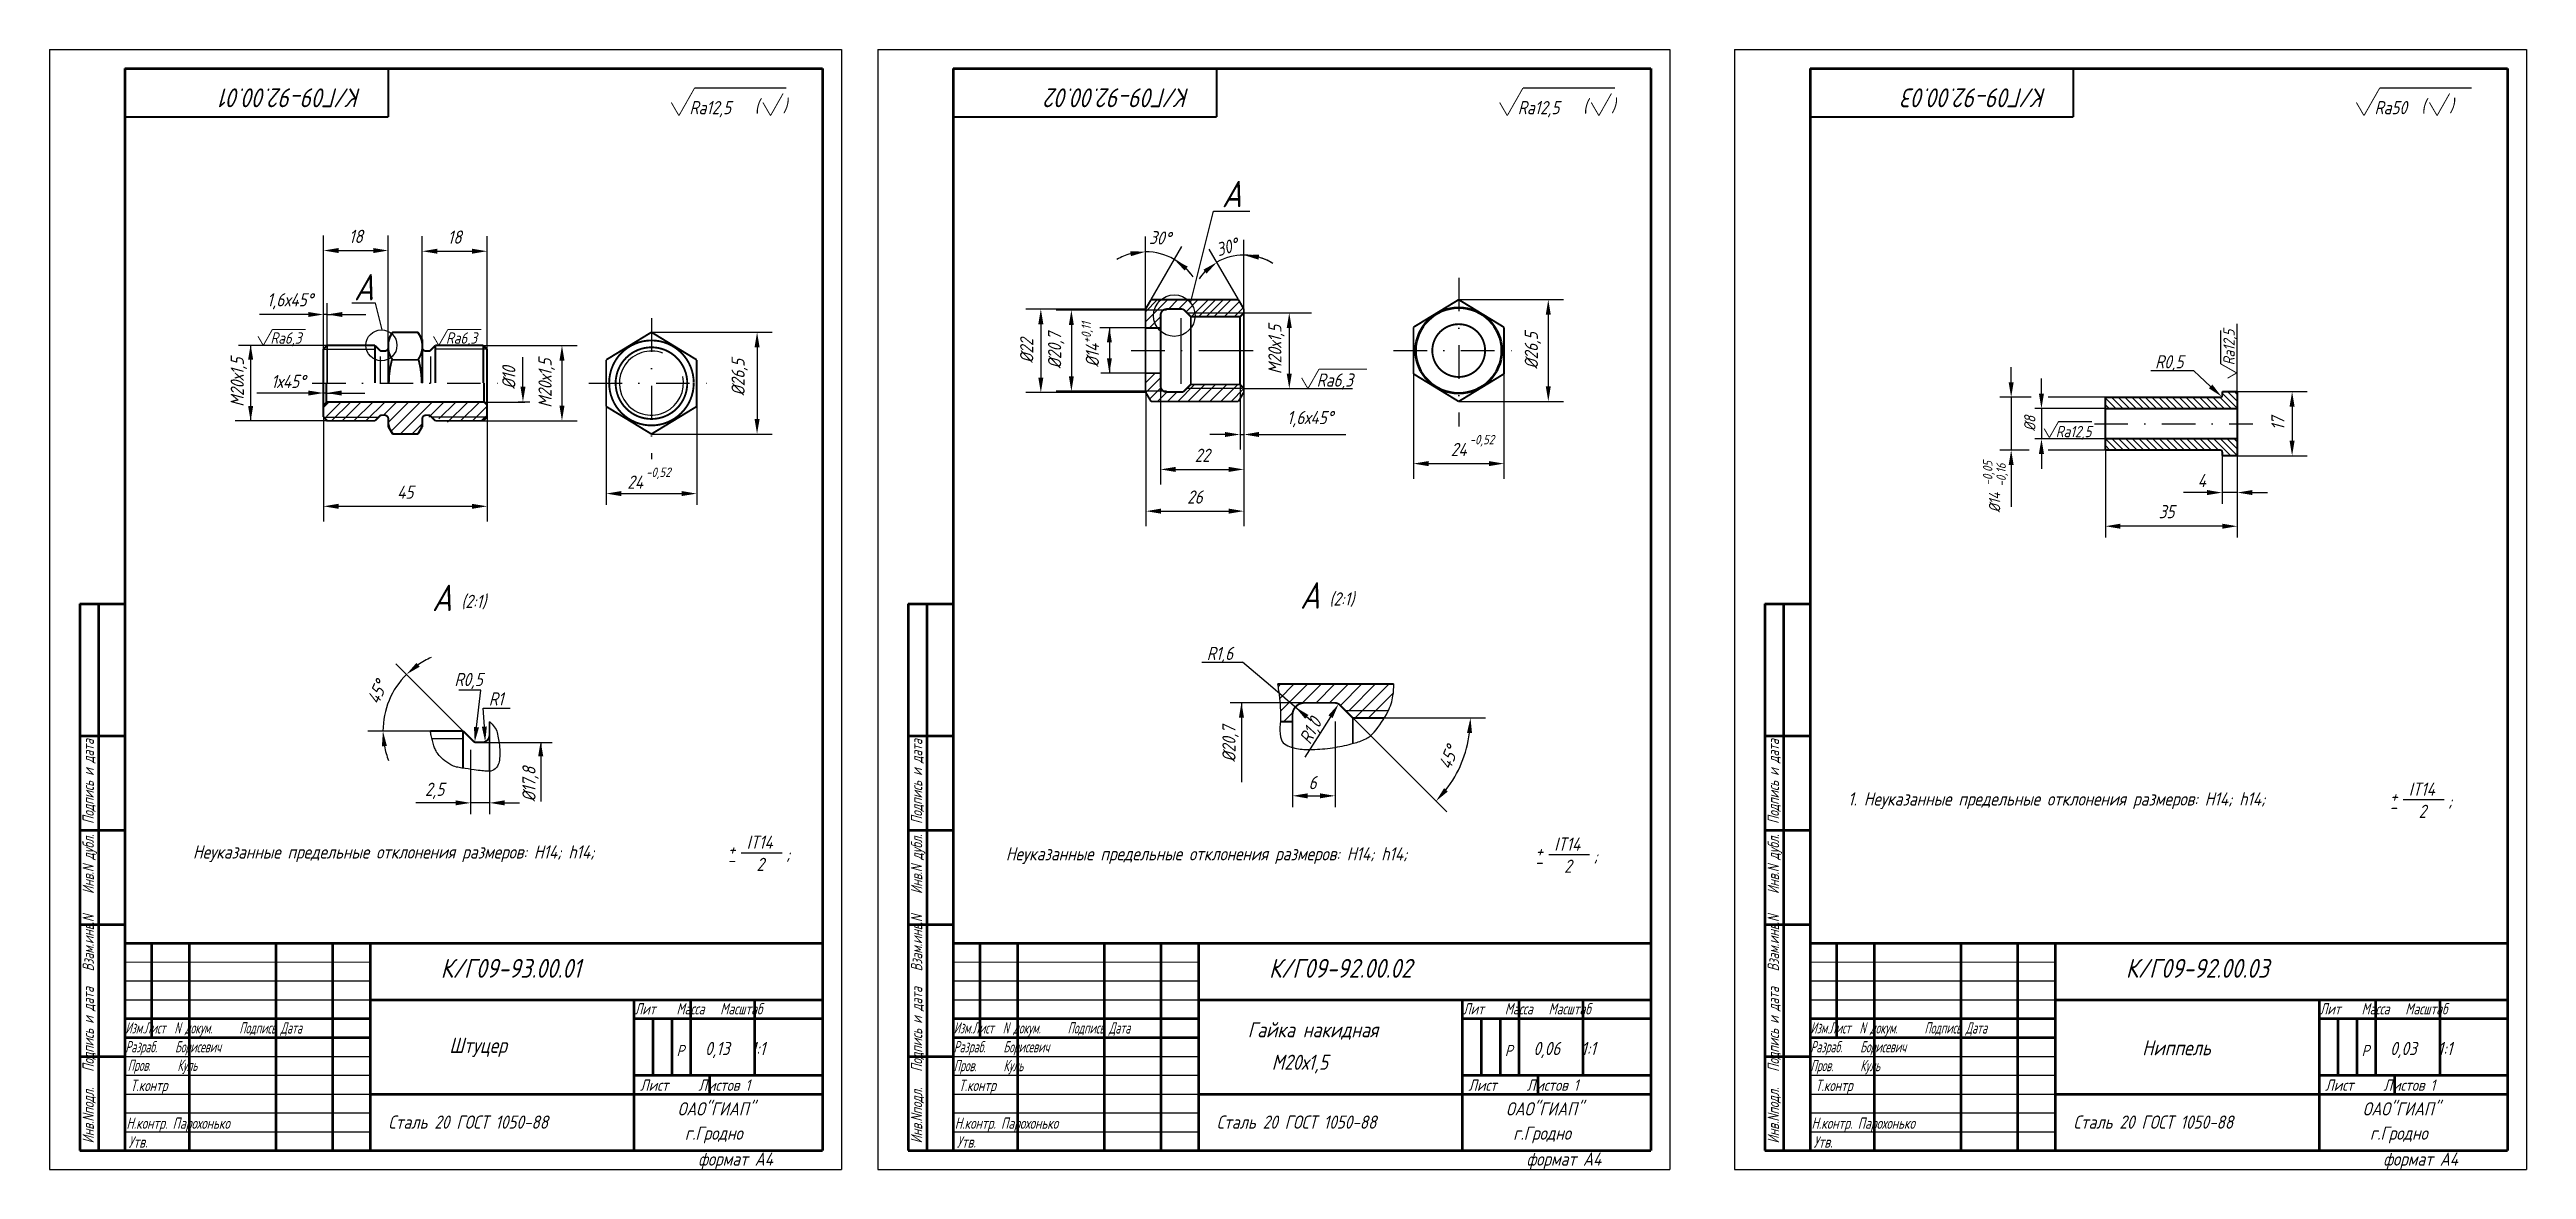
# Model space of a CAD drawing. Header units: inches. Extents: x 1474 to 3411, y 1027 to 1867.
# Drawn here: x 2091 to 2748, y 1073 to 1370 of the extents above; entities that cross this region are included whole.
import ezdxf

# ---------------------------------------------------------------- set-up
doc = ezdxf.new("R2010")
doc.units = ezdxf.units.IN
doc.header["$LTSCALE"] = 0.7
doc.header["$MEASUREMENT"] = 0
doc.linetypes.add('DASHDOT', pattern=[25.4, 12.7, -6.35, 0, -6.35])
doc.styles.add('ROMANC', font='romanc', dxfattribs={"width": 0.8, "oblique": 15, "height": 3.5})
doc.styles.get("Standard").update_dxf_attribs({"font": 'romand.shx', "width": 0.8, "oblique": 15, "height": 3.5})
doc.dimstyles.get("Standard").update_dxf_attribs({"dimtxt": 3.5, "dimasz": 4, "dimexe": 4, "dimexo": 0, "dimgap": 2, "dimtad": 1, "dimdec": 0, "dimdsep": 46, "dimtxsty": 'Standard', "dimcen": 0.09, "dimadec": 0, "dimazin": 0, "dimtfac": 1, "dimtdec": 0, "dimtmove": 0, "dimatfit": 3, "dimfxl": 0.18, "dimtolj": 1, "dimtzin": 0, "dimlwd": 25, "dimlwe": 25, "dimarcsym": 0})

msp = doc.modelspace()

# ---------------------------------------------------------------- texts
at = {"style": 'ROMANC', "oblique": 15, "width": 0.8}
for s, p in [('(', (2278.12, 1353.1)), (')', (2285.61, 1353.24)), ('(', (2497.8, 1353.1)), (')', (2505.3, 1353.24)), ('(', (2720.1, 1353.1)), (')', (2727.59, 1353.24))]:
    msp.add_text(s, height=3.5, dxfattribs=at).set_placement(p)
at = {"lineweight": 35, "char_height": 5, "width": 116.2188, "attachment_point": 1, "rotation": 180}
for s, insert in [('К/Г09-92.00.01 ', (2173.82, 1354.5)), ('К/Г09-92.00.02 ', (2393.5, 1354.5)), ('К/Г09-92.00.03 ', (2620.72, 1354.5))]:
    msp.add_mtext(s, dxfattribs=dict(at, insert=insert))
at = {"lineweight": 25, "attachment_point": 1}
for s, insert, char_height, width in [('Ra12,5', (2260.8, 1356.15), 3.5, 29.1251), ('Ra12,5', (2480.48, 1356.15), 3.5, 29.1251), ('Ra50', (2707.69, 1356.15), 3.5, 29.1251), ('Ra6,3', (2149.67, 1294.8), 3, 13.689), ('Ra6,3', (2196.21, 1294.8), 3, 13.689), ('R0,5', (2649.49, 1288.75), 3.5, 34.7971), ('Ra6,3', (2427.14, 1283.9), 3.5, 29.1251), ('Ra12,5', (2623.15, 1269.99), 3, 25.3892), ('-0,52', (2467.7, 1267.6), 2.5, 14.2705), ('-0,52', (2249.28, 1258.94), 2.5, 14.2705), ('4', (2660.79, 1257.26), 3.5, 7.8941), ('35', (2650.46, 1249), 3.5, 8.9871), ('(2:1)', (2200.28, 1225.21), 3.5, 42.5298), ('(2:1)', (2430.5, 1225.85), 3.5, 42.5298), ('R1,6', (2397.99, 1211.41), 3.5, 34.7971), ('R0,5', (2198.47, 1204.49), 3.5, 34.7971), ('R1', (2207.58, 1199.33), 3.5, 34.7971), ('6', (2425, 1177.14), 3.5, 13.6843), ('2,5', (2190.67, 1175.38), 3.5, 34.7971), ('1. Неуказанные предельные отклонения размеров: H14; h14; ', (2568.07, 1172.81), 3.5, 158.004), ('+', (2711.83, 1173.58), 3.5, 4.3989), ('IT14', (2716.78, 1175.4), 3.5, 19.7907), ('2', (2719.39, 1169.53), 3.5, 17.1446), (';', (2727.21, 1172.25), 3.5, 9.0235), ('-', (2711.6, 1170.65), 3.5, 6.6548), (' Неуказанные предельные отклонения размеров: H14; h14; ', (2127.27, 1158.75), 3.5, 158.004), ('+', (2271.03, 1159.52), 3.5, 4.3989), ('IT14', (2275.98, 1161.34), 3.5, 19.7907), (';', (2286.41, 1158.18), 3.5, 9.0235), ('Неуказанные предельные отклонения размеров: H14; h14; ', (2344.71, 1158.26), 3.5, 158.004), ('+', (2485.2, 1159.02), 3.5, 4.3989), ('IT14', (2490.15, 1160.84), 3.5, 19.7907), (';', (2500.59, 1157.69), 3.5, 9.0235), ('-', (2270.8, 1156.59), 3.5, 6.6548), ('2', (2278.59, 1155.46), 3.5, 17.1446), ('-', (2484.98, 1156.09), 3.5, 6.6548), ('2', (2492.76, 1154.97), 3.5, 17.1446), ('{\\W0.7;Лит    Масса   Масштаб}', (2246.29, 1116.91), 3, 48.3624), ('{\\W0.7;Лит    Масса   Масштаб}', (2465.97, 1116.91), 3, 48.3624), ('{\\W0.7;Лит    Масса   Масштаб}', (2693.18, 1116.91), 3, 48.3624), ('{\\W0.6; Изм.Лист  N докум.      Подпись Дата\\P Разраб.    Борисевич}', (2110.01, 1111.85), 3, 75.9719), ('{\\W0.6; Изм.Лист  N докум.      Подпись Дата\\P Разраб.    Борисевич\\P Пров.      Куль}', (2329.69, 1111.85), 3, 75.9719), ('{\\W0.6; Изм.Лист  N докум.      Подпись Дата\\P Разраб.    Борисевич\\P Пров.      Куль}', (2556.91, 1111.85), 3, 75.9719), ('Р', (2257.37, 1105.84), 3, 4.7355), ('0,13   1:1', (2264.94, 1106.63), 3.5, 30.5998), ('Р', (2477.05, 1105.84), 3, 4.7355), ('0,06   1:1', (2484.62, 1106.63), 3.5, 30.5998), ('Р', (2704.26, 1105.84), 3, 4.7355), ('0,03   1:1', (2711.83, 1106.63), 3.5, 30.5998), ('{\\W0.6; \\P \\P Пров.      Куль}', (2110.62, 1111.94), 3, 75.9719), ('{\\W0.7;Т.контр}', (2112.52, 1096.59), 3, 65.7648), ('Лист     Листов 1', (2247.7, 1096.67), 3, 49.4707), ('{\\W0.7;Т.контр}', (2332.21, 1096.59), 3, 65.7648), ('Лист     Листов 1', (2467.38, 1096.67), 3, 49.4707), ('{\\W0.7;Т.контр}', (2559.42, 1096.59), 3, 65.7648), ('Лист     Листов 1', (2694.59, 1096.67), 3, 49.4707), ('{\\W0.7; Н.контр. Парохонько}', (2110.07, 1086.58), 3, 40.546), ('Сталь 20 ГОСТ 1050-88', (2180.94, 1087.11), 3.5, 67.3789), ('г.Гродно', (2259.59, 1084.18), 3.5, 35.0627), ('{\\W0.7; Н.контр. Парохонько}', (2329.76, 1086.58), 3, 40.546), ('Сталь 20 ГОСТ 1050-88', (2400.62, 1087.11), 3.5, 67.3789), ('г.Гродно', (2479.27, 1084.18), 3.5, 35.0627), ('{\\W0.7; Н.контр. Парохонько}', (2556.97, 1086.58), 3, 40.546), ('Сталь 20 ГОСТ 1050-88', (2627.84, 1087.11), 3.5, 67.3789), ('г.Гродно', (2706.48, 1084.18), 3.5, 35.0627), ('{\\W0.7;Утв.     }', (2112.01, 1081.59), 3, 39.2217), ('формат А4', (2263.11, 1077.31), 3.5, 32.7454), ('{\\W0.7;Утв.     }', (2331.69, 1081.59), 3, 39.2217), ('формат А4', (2482.79, 1077.31), 3.5, 32.7454), ('{\\W0.7;Утв.     }', (2558.91, 1081.59), 3, 39.2217), ('формат А4', (2710.01, 1077.31), 3.5, 32.7454)]:
    msp.add_mtext(s, dxfattribs=dict(at, insert=insert, char_height=char_height, width=width))
at = {"lineweight": 35, "attachment_point": 1}
for s, insert, char_height, width in [('А', (2402, 1334.99), 7, 25.8231), ('А', (2171.82, 1310.27), 7, 25.8231), ('А', (2422.75, 1228.52), 7, 25.8231), ('А', (2192.53, 1227.88), 7, 25.8231), ('К/Г09-93.00.01', (2194.82, 1128.64), 5, 116.2188), ('К/Г09-92.00.02', (2414.5, 1128.64), 5, 116.2188), ('К/Г09-92.00.03', (2641.72, 1128.64), 5, 116.2188), ('ОАО"ГИАП"', (2257.67, 1090.62), 3.5, 36.171), ('ОАО"ГИАП"', (2477.35, 1090.62), 3.5, 36.171), ('ОАО"ГИАП"', (2704.57, 1090.62), 3.5, 36.171)]:
    msp.add_mtext(s, dxfattribs=dict(at, insert=insert, char_height=char_height, width=width))
at = {"lineweight": 25, "char_height": 3.5, "attachment_point": 5}
for s, insert, rotation in [('\\A1;30°', (2385.59, 1319.86), 356.87595), ('\\A1;30°', (2403.32, 1317.41), 16.96024), ('\\A1;%%C20,7', (2358.05, 1289.97), 90), ('\\A1;М20х1,5', (2416.47, 1290.25), 90), ('\\A1;М20х1,5', (2141.28, 1281.59), 90), ('%%C14', (2367.65, 1288.68), 90), ('%%C10', (2212.89, 1282.77), 90)]:
    msp.add_mtext(s, dxfattribs=dict(at, insert=insert, rotation=rotation))
for s, insert in [('\\A1;1,6х45%%D', (2154.85, 1303.03)), ('1х45%%D', (2154.41, 1281.79)), ('\\A1;1,6х45%%D', (2425.37, 1271.8)), ('\\A1;24', (2464.81, 1263.74)), ('\\A1;24', (2246.39, 1255.08))]:
    msp.add_mtext(s, dxfattribs=dict(at, insert=insert))
at = {"lineweight": 25, "attachment_point": 1}
for s, insert, char_height, width, rotation in [('+0,11', (2364.78, 1291.88), 2.5, 14.2705, 90), ('Ra12,5', (2667.6, 1286.07), 3, 25.3892, 90), ('%%C8', (2614.77, 1268.59), 3, 25.3892, 90), ('-0,05', (2603.85, 1254.17), 2.5, 14.2705, 90), ('-0,16', (2607.42, 1253.89), 2.5, 14.2705, 90), ('%%C14', (2605.44, 1247.01), 3, 25.3892, 90), ('%%C20,7', (2402.13, 1180.87), 3.5, 50.5136, 90), ('R1,0', (2422.35, 1186.91), 3.5, 15.6747, 62.64339), ('{\\W0.7; Инв.Nподл.   Подпись и дата   Взам.инв.N    Инв.N дубл.  Подпись и дата}', (2099.85, 1078.32), 3, 144.2887, 90), ('{\\W0.7; Инв.Nподл.   Подпись и дата   Взам.инв.N    Инв.N дубл.  Подпись и дата}', (2319.53, 1078.32), 3, 144.2887, 90), ('{\\W0.7; Инв.Nподл.   Подпись и дата   Взам.инв.N    Инв.N дубл.  Подпись и дата}', (2546.75, 1078.32), 3, 144.2887, 90), ('%%C17,8', (2216.49, 1170.32), 3.5, 50.5136, 90)]:
    msp.add_mtext(s, dxfattribs=dict(at, insert=insert, char_height=char_height, width=width, rotation=rotation))
at = {"char_height": 3.5, "attachment_point": 5, "rotation": 90}
for insert in [(2484.48, 1289.97), (2274.11, 1282.86)]:
    msp.add_mtext('\\A1;%%C26,5', dxfattribs=dict(at, insert=insert))
at = {"lineweight": 30, "char_height": 4, "width": 61.9449, "attachment_point": 1}
for s, insert in [('Гайка накидная', (2408.86, 1111.85)), ('Штуцер', (2197.12, 1107.72)), ('Ниппель', (2646.08, 1107.08)), (' М20х1,5', (2413.1, 1103.23))]:
    msp.add_mtext(s, dxfattribs=dict(at, insert=insert))

# ---------------------------------------------------------------- blocks, each defined once
blk = doc.blocks.new('*D101')
at = {"color": 0, "lineweight": 25, "transparency": 16777216}
for p, q in [((2436.72, 1192.55), (2461.62, 1167.64)), ((2445.07, 1192.55), (2471.93, 1192.55))]:
    blk.add_line(p, q, dxfattribs=at)
blk.add_arc((2436.72, 1192.55), 31.22, 322.34693, 352.65307, dxfattribs=at)
for points in [[(2467.01, 1188.6), (2468.34, 1188.51), (2467.93, 1192.55)], [(2461.93, 1173.04), (2460.93, 1173.92), (2458.79, 1170.47)]]:
    blk.add_solid(points, dxfattribs=at)
at = {"layer": 'DEFPOINTS', "color": 0, "lineweight": 25, "transparency": 16777216}
for p in [(2433.3, 1195.96), (2436.72, 1192.55), (2436.72, 1192.55), (2445.07, 1192.55), (2463.75, 1176.94)]:
    blk.add_point(p, dxfattribs=at)
at = {"color": 0, "lineweight": 25, "transparency": 16777216, "insert": (2462.09, 1182.03), "char_height": 3.5, "attachment_point": 5, "rotation": 67.5}
blk.add_mtext('\\A1;45°', dxfattribs=at)
blk = doc.blocks.new('*D102')
at = {"color": 0, "lineweight": 25, "transparency": 16777216}
for p, q in [((2385.76, 1283.97), (2385.76, 1254.45)), ((2407.83, 1279.87), (2407.83, 1254.45)), ((2389.76, 1258.45), (2403.83, 1258.45))]:
    blk.add_line(p, q, dxfattribs=at)
for points in [[(2389.76, 1259.12), (2389.76, 1257.78), (2385.76, 1258.45)], [(2403.83, 1259.12), (2403.83, 1257.78), (2407.83, 1258.45)]]:
    blk.add_solid(points, dxfattribs=at)
at = {"layer": 'DEFPOINTS', "color": 0, "lineweight": 25, "transparency": 16777216}
for p in [(2385.76, 1283.97), (2407.83, 1279.87), (2407.83, 1258.45)]:
    blk.add_point(p, dxfattribs=at)
at = {"color": 0, "lineweight": 25, "transparency": 16777216, "insert": (2396.8, 1262.2), "char_height": 3.5, "attachment_point": 5}
blk.add_mtext('\\A1;22', dxfattribs=at)
blk = doc.blocks.new('*D103')
at = {"color": 0, "lineweight": 25, "transparency": 16777216}
for p, q in [((2381.85, 1278.82), (2381.85, 1243.38)), ((2407.83, 1278.97), (2407.83, 1243.38)), ((2385.85, 1247.38), (2403.83, 1247.38))]:
    blk.add_line(p, q, dxfattribs=at)
for points in [[(2385.85, 1248.05), (2385.85, 1246.72), (2381.85, 1247.38)], [(2403.83, 1248.05), (2403.83, 1246.72), (2407.83, 1247.38)]]:
    blk.add_solid(points, dxfattribs=at)
at = {"layer": 'DEFPOINTS', "color": 0, "lineweight": 25, "transparency": 16777216}
for p in [(2381.85, 1278.82), (2407.83, 1278.97), (2407.83, 1247.38)]:
    blk.add_point(p, dxfattribs=at)
at = {"color": 0, "lineweight": 25, "transparency": 16777216, "insert": (2394.84, 1251.13), "char_height": 3.5, "attachment_point": 5}
blk.add_mtext('\\A1;26', dxfattribs=at)
blk = doc.blocks.new('*D104')
at = {"color": 0, "lineweight": 25, "transparency": 16777216}
for p, q in [((2381.76, 1300.97), (2349.99, 1300.97)), ((2353.99, 1296.97), (2353.99, 1282.82)), ((2381.85, 1278.82), (2349.99, 1278.82))]:
    blk.add_line(p, q, dxfattribs=at)
for points in [[(2353.32, 1296.97), (2354.66, 1296.97), (2353.99, 1300.97)], [(2353.32, 1282.82), (2354.66, 1282.82), (2353.99, 1278.82)]]:
    blk.add_solid(points, dxfattribs=at)
at = {"layer": 'DEFPOINTS', "color": 0, "lineweight": 25, "transparency": 16777216}
for p in [(2381.76, 1300.97), (2353.99, 1278.82), (2381.85, 1278.82)]:
    blk.add_point(p, dxfattribs=at)
at = {"color": 0, "lineweight": 25, "transparency": 16777216, "insert": (2350.24, 1289.9), "char_height": 3.5, "attachment_point": 5, "rotation": 90}
blk.add_mtext('\\A1;%%C22', dxfattribs=at)
blk = doc.blocks.new('*D100')
at = {"color": 0, "lineweight": 25, "transparency": 16777216}
for p, q in [((2200.77, 1189.06), (2182.91, 1206.92)), ((2192.09, 1189.06), (2175.51, 1189.06))]:
    blk.add_line(p, q, dxfattribs=at)
for start, end in [(135, 180), (113.40618, 124.20309), (190.79691, 201.59382)]:
    blk.add_arc((2200.77, 1189.06), 21.26, start, end, dxfattribs=at)
for points in [[(2189.25, 1206.12), (2188.4, 1207.15), (2185.74, 1204.09)], [(2179.23, 1185.01), (2180.55, 1185.14), (2179.51, 1189.06)]]:
    blk.add_solid(points, dxfattribs=at)
at = {"layer": 'DEFPOINTS', "color": 0, "lineweight": 25, "transparency": 16777216}
for p in [(2180.24, 1194.56), (2192.09, 1189.06), (2200.77, 1189.06), (2200.77, 1189.06), (2203.48, 1186.35)]:
    blk.add_point(p, dxfattribs=at)
at = {"color": 0, "transparency": 16777216, "insert": (2177.97, 1199.33), "char_height": 3.5, "attachment_point": 5, "rotation": 65.74743}
blk.add_mtext('\\A1;45%%D', dxfattribs=at)
blk = doc.blocks.new('*D105')
at = {"color": 0, "lineweight": 25, "transparency": 16777216}
for p, q in [((2163.73, 1290.33), (2163.73, 1320.5)), ((2180.93, 1290.48), (2180.93, 1320.5)), ((2167.73, 1316.5), (2176.93, 1316.5))]:
    blk.add_line(p, q, dxfattribs=at)
for points in [[(2167.73, 1317.16), (2167.73, 1315.83), (2163.73, 1316.5)], [(2176.93, 1317.16), (2176.93, 1315.83), (2180.93, 1316.5)]]:
    blk.add_solid(points, dxfattribs=at)
at = {"layer": 'DEFPOINTS', "color": 0, "lineweight": 25, "transparency": 16777216}
for p in [(2180.93, 1316.5), (2163.73, 1290.33), (2180.93, 1290.48)]:
    blk.add_point(p, dxfattribs=at)
at = {"color": 0, "lineweight": 25, "transparency": 16777216, "insert": (2172.33, 1320.25), "char_height": 3.5, "attachment_point": 5}
blk.add_mtext('\\A1;18', dxfattribs=at)
blk = doc.blocks.new('*D127')
at = {"color": 0, "lineweight": 25, "transparency": 16777216}
for p, q in [((2163.74, 1272.33), (2163.74, 1244.67)), ((2207.12, 1272.86), (2207.12, 1244.67)), ((2167.74, 1248.67), (2203.12, 1248.67))]:
    blk.add_line(p, q, dxfattribs=at)
for points in [[(2167.74, 1249.33), (2167.74, 1248), (2163.74, 1248.67)], [(2203.12, 1249.33), (2203.12, 1248), (2207.12, 1248.67)]]:
    blk.add_solid(points, dxfattribs=at)
at = {"layer": 'DEFPOINTS', "color": 0, "lineweight": 25, "transparency": 16777216}
for p in [(2163.74, 1272.33), (2207.12, 1272.86), (2207.12, 1248.67)]:
    blk.add_point(p, dxfattribs=at)
at = {"color": 0, "lineweight": 25, "transparency": 16777216, "insert": (2185.43, 1252.42), "char_height": 3.5, "attachment_point": 5}
blk.add_mtext('\\A1;45', dxfattribs=at)
blk = doc.blocks.new('*D128')
at = {"color": 0, "lineweight": 25, "transparency": 16777216}
for p, q in [((2189.93, 1292.92), (2189.93, 1320.31)), ((2193.93, 1316.31), (2203.12, 1316.31)), ((2207.12, 1290.35), (2207.12, 1320.31))]:
    blk.add_line(p, q, dxfattribs=at)
for points in [[(2193.93, 1316.98), (2193.93, 1315.65), (2189.93, 1316.31)], [(2203.12, 1316.98), (2203.12, 1315.65), (2207.12, 1316.31)]]:
    blk.add_solid(points, dxfattribs=at)
at = {"layer": 'DEFPOINTS', "color": 0, "lineweight": 25, "transparency": 16777216}
for p in [(2207.12, 1316.31), (2189.93, 1292.92), (2207.12, 1290.35)]:
    blk.add_point(p, dxfattribs=at)
at = {"color": 0, "lineweight": 25, "transparency": 16777216, "insert": (2198.52, 1320.06), "char_height": 3.5, "attachment_point": 5}
blk.add_mtext('\\A1;18', dxfattribs=at)
blk = doc.blocks.new('*D129')
at = {"color": 0, "lineweight": 25, "transparency": 16777216}
for p, q in [((2206.15, 1291.33), (2230.99, 1291.33)), ((2226.99, 1287.33), (2226.99, 1275.33)), ((2205.6, 1271.33), (2230.99, 1271.33))]:
    blk.add_line(p, q, dxfattribs=at)
for points in [[(2226.32, 1287.33), (2227.66, 1287.33), (2226.99, 1291.33)], [(2226.32, 1275.33), (2227.66, 1275.33), (2226.99, 1271.33)]]:
    blk.add_solid(points, dxfattribs=at)
at = {"layer": 'DEFPOINTS', "color": 0, "lineweight": 25, "transparency": 16777216}
for p in [(2206.15, 1291.33), (2205.6, 1271.33), (2226.99, 1271.33)]:
    blk.add_point(p, dxfattribs=at)
at = {"color": 0, "lineweight": 25, "transparency": 16777216, "insert": (2222.91, 1281.33), "char_height": 3.5, "attachment_point": 5, "rotation": 90}
blk.add_mtext('\\A1;М20х1,5', dxfattribs=at)
blk = doc.blocks.new('*D106')
at = {"color": 0, "lineweight": 25, "transparency": 16777216}
for p, q in [((2670.52, 1279.08), (2689.83, 1279.08)), ((2685.83, 1275.08), (2685.83, 1266.08)), ((2671.3, 1262.08), (2689.83, 1262.08))]:
    blk.add_line(p, q, dxfattribs=at)
for points in [[(2685.16, 1275.08), (2686.5, 1275.08), (2685.83, 1279.08)], [(2685.16, 1266.08), (2686.5, 1266.08), (2685.83, 1262.08)]]:
    blk.add_solid(points, dxfattribs=at)
at = {"layer": 'DEFPOINTS', "color": 0, "lineweight": 25, "transparency": 16777216}
for p in [(2670.52, 1279.08), (2671.3, 1262.08), (2685.83, 1262.08)]:
    blk.add_point(p, dxfattribs=at)
at = {"color": 0, "lineweight": 25, "transparency": 16777216, "insert": (2682.08, 1270.58), "char_height": 3.5, "attachment_point": 5, "rotation": 90}
blk.add_mtext('\\A1;17', dxfattribs=at)

# ---------------------------------------------------------------- dimensions: what is measured, and where the dimension line sits
at = {"lineweight": 25}
for base, p1, p2, text, picture, middle in [((2180.93, 1316.5), (2163.73, 1290.33), (2180.93, 1290.48), '18', '*D105', (2172.33, 1320.25)), ((2207.12, 1316.31), (2189.93, 1292.92), (2207.12, 1290.35), '18', '*D128', (2198.52, 1320.06)), ((2207.12, 1248.67), (2163.74, 1272.33), (2207.12, 1272.86), '45', '*D127', (2185.43, 1252.42))]:
    dim = msp.add_linear_dim(base=base, p1=p1, p2=p2, text=text, dimstyle='Standard', dxfattribs=at)
    dim.commit()
    dim.dimension.update_dxf_attribs({"geometry": picture, "text_midpoint": middle})
dim = msp.add_linear_dim(base=(2353.99, 1278.82), p1=(2381.76, 1300.97), p2=(2381.85, 1278.82), angle=90, text='%%C22', dimstyle='Standard', dxfattribs=at)
dim.commit()
dim.dimension.update_dxf_attribs({"geometry": '*D104', "text_midpoint": (2350.24, 1289.9)})
dim = msp.add_linear_dim(base=(2226.99, 1271.33), p1=(2206.15, 1291.33), p2=(2205.6, 1271.33), angle=90, text='М20х1,5', dimstyle='Standard', dxfattribs=at)
dim.commit()
dim.dimension.update_dxf_attribs({"geometry": '*D129', "text_midpoint": (2226.99, 1281.33), "dimtype": 160})
for base, p1, p2, picture, middle in [((2407.83, 1258.45), (2385.76, 1283.97), (2407.83, 1279.87), '*D102', (2396.8, 1262.2)), ((2407.83, 1247.38), (2381.85, 1278.82), (2407.83, 1278.97), '*D103', (2394.84, 1251.13))]:
    dim = msp.add_linear_dim(base=base, p1=p1, p2=p2, dimstyle='Standard', dxfattribs=at)
    dim.commit()
    dim.dimension.update_dxf_attribs({"geometry": picture, "text_midpoint": middle})
dim = msp.add_linear_dim(base=(2685.83, 1262.08), p1=(2670.52, 1279.08), p2=(2671.3, 1262.08), angle=90, dimstyle='Standard', dxfattribs=at)
dim.commit()
dim.dimension.update_dxf_attribs({"geometry": '*D106', "text_midpoint": (2682.08, 1270.58)})
dim = msp.add_angular_dim_2l(base=(2180.24, 1194.56), line1=((2203.48, 1186.35), (2200.77, 1189.06)), line2=((2192.09, 1189.06), (2200.77, 1189.06)), text='45%%D', dimstyle='Standard')
dim.commit()
dim.dimension.update_dxf_attribs({"geometry": '*D100', "text_midpoint": (2181.39, 1197.79), "dimtype": 162})
dim = msp.add_angular_dim_2l(base=(2463.75, 1176.94), line1=((2436.72, 1192.55), (2445.07, 1192.55)), line2=((2433.3, 1195.96), (2436.72, 1192.55)), dimstyle='Standard', dxfattribs=at)
dim.commit()
dim.dimension.update_dxf_attribs({"geometry": '*D101', "text_midpoint": (2462.09, 1182.03)})

# ---------------------------------------------------------------- linework, layer by layer
for p, q in [((2091.09, 1369.8), (2091.09, 1072.8)), ((2091.09, 1369.8), (2301.09, 1369.8)), ((2301.09, 1369.8), (2301.09, 1072.8)), ((2310.77, 1369.8), (2310.77, 1072.8)), ((2310.77, 1369.8), (2520.77, 1369.8)), ((2520.77, 1369.8), (2520.77, 1072.8)), ((2537.99, 1369.8), (2537.99, 1072.8)), ((2537.99, 1369.8), (2747.99, 1369.8)), ((2747.99, 1369.8), (2747.99, 1072.8)), ((2393.71, 1302.55), (2399.81, 1326.96)), ((2399.81, 1326.96), (2409.41, 1326.96)), ((2177.54, 1302.52), (2171.27, 1302.52)), ((2179.3, 1295.47), (2177.54, 1302.52)), ((2392.76, 1299.97), (2395.67, 1299.97)), ((2392.76, 1299.97), (2403.74, 1299.97)), ((2393.76, 1298.97), (2403.74, 1298.97)), ((2403.74, 1299.97), (2407.83, 1299.97)), ((2671.3, 1279.08), (2671.3, 1297.06)), ((2163.73, 1290.35), (2163.73, 1272.34)), ((2163.73, 1290.35), (2163.73, 1272.34)), ((2163.73, 1290.33), (2169.48, 1290.33)), ((2163.73, 1290.33), (2177.43, 1290.33)), ((2178.43, 1290.33), (2178.43, 1290.29)), ((2178.76, 1288.4), (2178.76, 1281.33)), ((2180.93, 1292.92), (2180.93, 1281.33)), ((2189.93, 1281.33), (2189.93, 1292.92)), ((2192.09, 1288.4), (2192.09, 1281.33)), ((2192.43, 1290.33), (2192.43, 1290.29)), ((2207.12, 1290.33), (2193.43, 1290.33)), ((2207.12, 1290.33), (2201.37, 1290.33)), ((2207.12, 1290.35), (2207.12, 1272.34)), ((2207.12, 1290.35), (2207.12, 1272.34)), ((2393.76, 1280.97), (2403.74, 1280.97)), ((2659.78, 1284.57), (2648.37, 1284.57)), ((2392.76, 1279.97), (2395.67, 1279.97)), ((2392.76, 1279.97), (2401.33, 1279.97)), ((2392.76, 1279.97), (2403.74, 1279.97)), ((2403.74, 1279.97), (2407.4, 1279.97)), ((2667.3, 1279.08), (2667.3, 1278.08)), ((2163.74, 1272.33), (2169.48, 1272.33)), ((2164.52, 1272.33), (2178.43, 1272.33)), ((2180.93, 1271.54), (2180.93, 1271.83)), ((2189.93, 1271.54), (2189.93, 1271.83)), ((2189.93, 1269.74), (2189.93, 1271.54)), ((2206.33, 1272.33), (2192.43, 1272.33)), ((2207.11, 1272.33), (2201.37, 1272.33)), ((2667.3, 1263.08), (2667.3, 1262.08)), ((2396.69, 1207.34), (2407.48, 1207.34)), ((2205.49, 1199.94), (2199.66, 1199.94)), ((2204.32, 1190.1), (2205.49, 1199.94)), ((2206.41, 1190.25), (2206.13, 1195.13)), ((2206.13, 1195.13), (2213.23, 1195.13)), ((2432.06, 1191.63), (2432.06, 1184.71)), ((2434.72, 1194.55), (2446.19, 1194.55)), ((2434.72, 1194.55), (2446.19, 1194.55)), ((2436.72, 1192.55), (2445.07, 1192.55)), ((2192.51, 1187.06), (2200.77, 1187.06)), ((2202.77, 1187.06), (2202.77, 1186.97)), ((2202.77, 1184.1), (2202.77, 1178.91)), ((2091.09, 1072.8), (2301.09, 1072.8)), ((2310.77, 1072.8), (2520.77, 1072.8)), ((2537.99, 1072.8), (2747.99, 1072.8))]:
    msp.add_line(p, q)
at = {"lineweight": 50}
for p, q in [((2111.09, 1364.8), (2111.09, 1077.8)), ((2111.09, 1364.8), (2296.09, 1364.8)), ((2296.09, 1364.8), (2296.09, 1077.8)), ((2330.77, 1364.8), (2330.77, 1077.8)), ((2330.77, 1364.8), (2515.77, 1364.8)), ((2515.77, 1364.8), (2515.77, 1077.8)), ((2557.99, 1364.8), (2557.99, 1077.8)), ((2557.99, 1364.8), (2742.99, 1364.8)), ((2742.99, 1364.8), (2742.99, 1077.8)), ((2099.09, 1222.8), (2099.09, 1077.8)), ((2099.09, 1222.8), (2111.09, 1222.8)), ((2104.09, 1222.8), (2104.09, 1077.8)), ((2318.77, 1222.8), (2318.77, 1077.8)), ((2318.77, 1222.8), (2330.77, 1222.8)), ((2323.77, 1222.8), (2323.77, 1077.8)), ((2545.99, 1222.8), (2545.99, 1077.8)), ((2545.99, 1222.8), (2557.99, 1222.8)), ((2550.99, 1222.8), (2550.99, 1077.8)), ((2099.09, 1187.8), (2111.09, 1187.8)), ((2318.77, 1187.8), (2330.77, 1187.8)), ((2545.99, 1187.8), (2557.99, 1187.8)), ((2099.09, 1162.8), (2111.09, 1162.8)), ((2318.77, 1162.8), (2330.77, 1162.8)), ((2545.99, 1162.8), (2557.99, 1162.8)), ((2099.09, 1137.8), (2111.09, 1137.8)), ((2318.77, 1137.8), (2330.77, 1137.8)), ((2545.99, 1137.8), (2557.99, 1137.8)), ((2111.09, 1132.8), (2296.09, 1132.8)), ((2118.09, 1132.8), (2118.09, 1107.8)), ((2128.09, 1132.8), (2128.09, 1077.8)), ((2151.09, 1132.8), (2151.09, 1077.8)), ((2166.09, 1132.8), (2166.09, 1077.8)), ((2176.09, 1132.8), (2176.09, 1077.8)), ((2330.77, 1132.8), (2515.77, 1132.8)), ((2337.77, 1132.8), (2337.77, 1107.8)), ((2347.77, 1132.8), (2347.77, 1077.8)), ((2370.77, 1132.8), (2370.77, 1077.8)), ((2385.77, 1132.8), (2385.77, 1077.8)), ((2395.77, 1132.8), (2395.77, 1077.8)), ((2557.99, 1132.8), (2742.99, 1132.8)), ((2564.99, 1132.8), (2564.99, 1107.8)), ((2574.99, 1132.8), (2574.99, 1077.8)), ((2597.99, 1132.8), (2597.99, 1077.8)), ((2612.99, 1132.8), (2612.99, 1077.8)), ((2622.99, 1132.8), (2622.99, 1077.8)), ((2246.09, 1117.8), (2246.09, 1077.8)), ((2261.09, 1117.8), (2261.09, 1097.8)), ((2278.09, 1117.8), (2278.09, 1097.8)), ((2465.77, 1117.8), (2465.77, 1077.8)), ((2480.77, 1117.8), (2480.77, 1097.8)), ((2497.77, 1117.8), (2497.77, 1097.8)), ((2692.99, 1117.8), (2692.99, 1077.8)), ((2707.99, 1117.8), (2707.99, 1097.8)), ((2724.99, 1117.8), (2724.99, 1097.8)), ((2111.09, 1112.8), (2176.09, 1112.8)), ((2246.09, 1112.8), (2296.09, 1112.8)), ((2251.09, 1112.8), (2251.09, 1097.8)), ((2256.09, 1112.8), (2256.09, 1097.8)), ((2330.77, 1112.8), (2395.77, 1112.8)), ((2465.77, 1112.8), (2515.77, 1112.8)), ((2470.77, 1112.8), (2470.77, 1097.8)), ((2475.77, 1112.8), (2475.77, 1097.8)), ((2557.99, 1112.8), (2622.99, 1112.8)), ((2692.99, 1112.8), (2742.99, 1112.8)), ((2697.99, 1112.8), (2697.99, 1097.8)), ((2702.99, 1112.8), (2702.99, 1097.8)), ((2111.09, 1107.8), (2176.09, 1107.8)), ((2330.77, 1107.8), (2395.77, 1107.8)), ((2557.99, 1107.8), (2622.99, 1107.8)), ((2099.09, 1102.8), (2111.09, 1102.8)), ((2246.09, 1097.8), (2296.09, 1097.8)), ((2266.09, 1097.8), (2266.09, 1092.8)), ((2318.77, 1102.8), (2330.77, 1102.8)), ((2465.77, 1097.8), (2515.77, 1097.8)), ((2485.77, 1097.8), (2485.77, 1092.8)), ((2545.99, 1102.8), (2557.99, 1102.8)), ((2692.99, 1097.8), (2742.99, 1097.8)), ((2712.99, 1097.8), (2712.99, 1092.8)), ((2099.09, 1077.8), (2296.09, 1077.8)), ((2318.77, 1077.8), (2515.77, 1077.8)), ((2545.99, 1077.8), (2742.99, 1077.8))]:
    msp.add_line(p, q, dxfattribs=at)
at = {"lineweight": 25}
for p, q in [((2381.76, 1300.97), (2381.76, 1320.18)), ((2383.21, 1303.47), (2391.37, 1317.61)), ((2406.39, 1303.47), (2398.67, 1316.84)), ((2407.83, 1300.97), (2407.83, 1319.3)), ((2387.31, 1300.72), (2358.09, 1300.72)), ((2464.81, 1303.47), (2492.57, 1303.47)), ((2250.72, 1294.83), (2282.73, 1294.83)), ((2362.14, 1296.97), (2362.14, 1282.97)), ((2381.76, 1295.97), (2369.66, 1295.97)), ((2372.17, 1295.97), (2372.17, 1283.97)), ((2391.09, 1298.6), (2391.09, 1281.14)), ((2407.83, 1299.97), (2425.74, 1299.97)), ((2419.87, 1295.97), (2419.87, 1283.87)), ((2488.57, 1299.47), (2488.57, 1280.47)), ((2216.64, 1280.36), (2216.64, 1288.19)), ((2278.73, 1290.83), (2278.73, 1271.83)), ((2381.76, 1283.97), (2369.92, 1283.97)), ((2406.83, 1280.97), (2406.83, 1263.71)), ((2452.81, 1283.79), (2452.81, 1255.99)), ((2476.81, 1283.79), (2476.81, 1255.99)), ((2205.12, 1276.33), (2217.18, 1276.33)), ((2215.35, 1276.36), (2218.49, 1276.36)), ((2387.34, 1279.17), (2358.09, 1279.17)), ((2407.83, 1279.87), (2436.68, 1279.87)), ((2407.83, 1278.97), (2407.83, 1263.71)), ((2464.81, 1276.47), (2492.57, 1276.47)), ((2250.72, 1267.83), (2282.73, 1267.83)), ((2402.83, 1267.71), (2398.83, 1267.71)), ((2406.83, 1267.71), (2407.83, 1267.71)), ((2411.83, 1267.71), (2434.9, 1267.71)), ((2456.81, 1259.99), (2472.81, 1259.99)), ((2715.33, 1170.88), (2726.16, 1170.88)), ((2274.53, 1156.81), (2285.36, 1156.81)), ((2488.7, 1156.32), (2499.53, 1156.32)), ((2111.09, 1122.8), (2176.09, 1122.8)), ((2111.09, 1117.8), (2176.09, 1117.8)), ((2330.77, 1122.8), (2395.77, 1122.8)), ((2330.77, 1117.8), (2395.77, 1117.8)), ((2557.99, 1122.8), (2622.99, 1122.8)), ((2557.99, 1117.8), (2622.99, 1117.8)), ((2111.09, 1102.8), (2176.09, 1102.8)), ((2111.09, 1097.8), (2176.09, 1097.8)), ((2330.77, 1102.8), (2395.77, 1102.8)), ((2330.77, 1097.8), (2395.77, 1097.8)), ((2557.99, 1102.8), (2622.99, 1102.8)), ((2557.99, 1097.8), (2622.99, 1097.8)), ((2111.09, 1092.8), (2176.09, 1092.8)), ((2330.77, 1092.8), (2395.77, 1092.8)), ((2557.99, 1092.8), (2622.99, 1092.8)), ((2111.09, 1087.8), (2176.09, 1087.8)), ((2330.77, 1087.8), (2395.77, 1087.8)), ((2557.99, 1087.8), (2622.99, 1087.8)), ((2111.09, 1082.8), (2176.09, 1082.8)), ((2330.77, 1082.8), (2395.77, 1082.8)), ((2557.99, 1082.8), (2622.99, 1082.8))]:
    msp.add_line(p, q, dxfattribs=at)
at = {"color": 0, "linetype": 'ByBlock'}
for p, q in [((2163.73, 1290.35), (2163.73, 1312.02)), ((2180.93, 1290.48), (2180.93, 1312.02)), ((2163.73, 1290.35), (2163.73, 1302.54)), ((2164.73, 1291.33), (2164.73, 1302.54)), ((2155.73, 1299.54), (2146.73, 1299.54)), ((2159.73, 1299.54), (2155.73, 1299.54)), ((2164.73, 1299.54), (2163.73, 1299.54)), ((2164.73, 1299.54), (2174.93, 1299.54)), ((2381.76, 1295.97), (2370.66, 1295.97)), ((2407.83, 1299.97), (2419.98, 1299.97)), ((2164.71, 1291.33), (2141.17, 1291.33)), ((2144.42, 1291.33), (2144.42, 1271.34)), ((2238.72, 1281.33), (2238.72, 1249.04)), ((2262.72, 1281.33), (2262.72, 1249.04)), ((2381.76, 1283.97), (2370.66, 1283.97)), ((2452.81, 1283.79), (2452.81, 1259.73)), ((2476.81, 1283.79), (2476.81, 1259.73)), ((2611.33, 1281.58), (2611.33, 1285.58)), ((2619.36, 1278.58), (2619.36, 1282.58)), ((2661.29, 1283.17), (2659.78, 1284.57)), ((2664.23, 1280.45), (2661.29, 1283.17)), ((2155.73, 1278.71), (2146.09, 1278.71)), ((2159.73, 1278.71), (2155.73, 1278.71)), ((2164.52, 1278.71), (2163.73, 1278.71)), ((2164.52, 1278.71), (2174.72, 1278.71)), ((2407.83, 1279.97), (2407.83, 1266.23)), ((2616.65, 1277.58), (2608.33, 1277.58)), ((2611.33, 1277.58), (2611.33, 1263.58)), ((2636.3, 1274.58), (2617.64, 1274.58)), ((2619.36, 1274.58), (2619.36, 1266.58)), ((2636.3, 1277.58), (2621.18, 1277.58)), ((2671.3, 1279.08), (2685.24, 1279.08)), ((2166.93, 1271.34), (2140.28, 1271.34)), ((2616.14, 1263.58), (2608.33, 1263.58)), ((2636.32, 1266.58), (2617.64, 1266.58)), ((2619.36, 1262.58), (2619.36, 1258.58)), ((2636.3, 1263.58), (2621.18, 1263.58)), ((2636.3, 1263.58), (2636.3, 1240.38)), ((2667.3, 1262.08), (2667.3, 1249.31)), ((2671.3, 1262.08), (2685.24, 1262.08)), ((2671.3, 1262.08), (2671.3, 1249.31)), ((2671.3, 1262.08), (2671.3, 1240.38)), ((2611.33, 1259.58), (2611.33, 1255.58)), ((2611.33, 1255.58), (2611.33, 1248.55)), ((2242.72, 1252.04), (2258.72, 1252.04)), ((2659.3, 1252.31), (2657.06, 1252.31)), ((2663.3, 1252.31), (2659.3, 1252.31)), ((2671.3, 1252.31), (2667.3, 1252.31)), ((2675.3, 1252.31), (2679.3, 1252.31)), ((2667.3, 1243.38), (2640.3, 1243.38)), ((2414.86, 1201.06), (2407.48, 1207.34)), ((2423.92, 1196.55), (2404.2, 1196.55)), ((2407.2, 1196.55), (2407.2, 1176.71)), ((2407.2, 1196.55), (2407.2, 1184.71)), ((2425.71, 1191.82), (2414.86, 1201.06)), ((2424.52, 1192.83), (2423.92, 1193.35)), ((2428.66, 1189.48), (2423.98, 1182.12)), ((2430.81, 1192.86), (2428.66, 1189.48)), ((2205.77, 1186.06), (2224.35, 1186.06)), ((2221.35, 1186.06), (2221.35, 1178.41)), ((2420.72, 1184.71), (2420.72, 1168.89)), ((2432.03, 1184.74), (2432.03, 1168.89)), ((2202.77, 1178.91), (2202.77, 1167.02)), ((2207.77, 1178.41), (2207.77, 1167.02)), ((2221.35, 1178.41), (2221.35, 1170.41)), ((2407.2, 1176.71), (2407.2, 1175.5)), ((2194.77, 1170.02), (2188.27, 1170.02)), ((2198.77, 1170.02), (2194.77, 1170.02)), ((2207.77, 1170.02), (2202.77, 1170.02)), ((2211.77, 1170.02), (2215.77, 1170.02)), ((2424.72, 1171.89), (2428.03, 1171.89))]:
    msp.add_line(p, q, dxfattribs=at)
at = {"linetype": 'DASHDOT'}
for p, q in [((2464.81, 1309.27), (2464.81, 1269.81)), ((2250.72, 1298.53), (2250.72, 1261.18)), ((2377.97, 1289.97), (2403.74, 1289.97)), ((2403.74, 1289.97), (2410.3, 1289.97)), ((2447.53, 1289.97), (2479.67, 1289.97)), ((2160.77, 1281.33), (2210.87, 1281.33)), ((2234.07, 1281.33), (2267.61, 1281.33)), ((2633.41, 1270.58), (2675.45, 1270.58))]:
    msp.add_line(p, q, dxfattribs=at)
at = {"color": 0}
for p, q in [((2381.76, 1300.28), (2384.95, 1303.47)), ((2381.76, 1297.59), (2387.65, 1303.47)), ((2387.84, 1300.97), (2390.34, 1303.47)), ((2390.54, 1300.97), (2393.04, 1303.47)), ((2392.5, 1300.24), (2395.73, 1303.47)), ((2393.92, 1298.97), (2398.42, 1303.47)), ((2395.91, 1298.97), (2400.41, 1303.47)), ((2397.9, 1298.97), (2402.4, 1303.47)), ((2399.99, 1298.97), (2404.49, 1303.47)), ((2402.69, 1298.97), (2406.68, 1302.97)), ((2405.38, 1298.97), (2407.67, 1301.26)), ((2382.84, 1295.97), (2385.76, 1298.89)), ((2381.76, 1281.42), (2384.31, 1283.97)), ((2381.85, 1278.82), (2385.76, 1282.73)), ((2390.28, 1276.47), (2394.78, 1280.97)), ((2392.98, 1276.47), (2397.48, 1280.97)), ((2395.78, 1276.47), (2400.28, 1280.97)), ((2398.82, 1276.47), (2403.32, 1280.97)), ((2401.74, 1276.47), (2406.24, 1280.97)), ((2163.73, 1274.85), (2165.2, 1276.33)), ((2164.52, 1272.51), (2168.35, 1276.33)), ((2165.89, 1271.33), (2170.89, 1276.33)), ((2168.69, 1271.33), (2173.69, 1276.33)), ((2171.83, 1271.33), (2176.83, 1276.33)), ((2174.97, 1271.33), (2179.97, 1276.33)), ((2179.62, 1272.83), (2183.12, 1276.33)), ((2180.95, 1271.02), (2186.26, 1276.33)), ((2181.69, 1268.62), (2189.4, 1276.33)), ((2184.05, 1267.83), (2192.55, 1276.33)), ((2191.69, 1272.33), (2195.69, 1276.33)), ((2194.33, 1271.83), (2198.83, 1276.33)), ((2196.67, 1271.02), (2201.98, 1276.33)), ((2200.11, 1271.32), (2205.12, 1276.33)), ((2203.22, 1271.32), (2207.12, 1275.22)), ((2382.84, 1277.11), (2385.83, 1280.11)), ((2384.89, 1276.47), (2387.39, 1278.97)), ((2387.59, 1276.47), (2390.09, 1278.97)), ((2404.43, 1276.47), (2407.83, 1279.87)), ((2639.1, 1274.58), (2636.3, 1277.38)), ((2637.3, 1274.58), (2636.3, 1275.59)), ((2640.9, 1274.58), (2637.9, 1277.58)), ((2642.69, 1274.58), (2639.69, 1277.58)), ((2644.49, 1274.58), (2641.49, 1277.58)), ((2646.29, 1274.58), (2643.29, 1277.58)), ((2648.08, 1274.58), (2645.08, 1277.58)), ((2649.88, 1274.58), (2646.88, 1277.58)), ((2651.67, 1274.58), (2648.67, 1277.58)), ((2653.47, 1274.58), (2650.47, 1277.58)), ((2655.27, 1274.58), (2652.27, 1277.58)), ((2657.06, 1274.58), (2654.06, 1277.58)), ((2658.86, 1274.58), (2655.86, 1277.58)), ((2660.65, 1274.58), (2657.65, 1277.58)), ((2662.45, 1274.58), (2659.45, 1277.58)), ((2664.25, 1274.58), (2661.25, 1277.58)), ((2666.04, 1274.58), (2663.04, 1277.58)), ((2667.84, 1274.58), (2664.84, 1277.58)), ((2669.63, 1274.58), (2666.63, 1277.58)), ((2671.3, 1274.71), (2667.3, 1278.71)), ((2671.3, 1276.51), (2668.73, 1279.08)), ((2671.3, 1278.3), (2670.52, 1279.08)), ((2187.19, 1267.83), (2189.87, 1270.51)), ((2205.59, 1271.32), (2207.12, 1272.86)), ((2637.53, 1263.58), (2636.3, 1264.81)), ((2639.32, 1263.58), (2636.32, 1266.58)), ((2641.12, 1263.58), (2638.12, 1266.58)), ((2642.92, 1263.58), (2639.92, 1266.58)), ((2644.71, 1263.58), (2641.71, 1266.58)), ((2646.51, 1263.58), (2643.51, 1266.58)), ((2648.3, 1263.58), (2645.3, 1266.58)), ((2650.1, 1263.58), (2647.1, 1266.58)), ((2651.9, 1263.58), (2648.9, 1266.58)), ((2653.69, 1263.58), (2650.69, 1266.58)), ((2655.49, 1263.58), (2652.49, 1266.58)), ((2657.29, 1263.58), (2654.29, 1266.58)), ((2659.08, 1263.58), (2656.08, 1266.58)), ((2660.88, 1263.58), (2657.88, 1266.58)), ((2662.67, 1263.58), (2659.67, 1266.58)), ((2664.47, 1263.58), (2661.47, 1266.58)), ((2666.27, 1263.58), (2663.27, 1266.58)), ((2669.56, 1262.08), (2665.06, 1266.58)), ((2671.3, 1262.14), (2666.86, 1266.58)), ((2667.77, 1262.08), (2667.3, 1262.55)), ((2671.3, 1263.94), (2668.65, 1266.58)), ((2671.3, 1265.73), (2670.45, 1266.58)), ((2416.89, 1200.83), (2417.6, 1201.55)), ((2417.3, 1197.65), (2421.19, 1201.55)), ((2417.54, 1194.3), (2419.79, 1196.55)), ((2419.96, 1196.72), (2424.79, 1201.55)), ((2423.38, 1196.55), (2428.38, 1201.55)), ((2426.97, 1196.55), (2431.97, 1201.55)), ((2430.56, 1196.55), (2435.56, 1201.55)), ((2433.44, 1195.83), (2439.15, 1201.55)), ((2435.75, 1194.55), (2442.75, 1201.55)), ((2437.34, 1192.55), (2446.34, 1201.55)), ((2440.93, 1192.55), (2447.47, 1199.08)), ((2418.38, 1191.55), (2420.77, 1193.94))]:
    msp.add_line(p, q, dxfattribs=at)
at = {"linetype": 'Continuous'}
msp.add_line((2189.93, 1292.92), (2189.93, 1281.33), dxfattribs=at)
at = {"lineweight": 15}
for p, q in [((2111.09, 1127.8), (2176.09, 1127.8)), ((2330.77, 1127.8), (2395.77, 1127.8)), ((2557.99, 1127.8), (2622.99, 1127.8))]:
    msp.add_line(p, q, dxfattribs=at)
at = {"color": 1, "lineweight": 50}
for p, q in [((2176.09, 1117.8), (2296.09, 1117.8)), ((2395.77, 1117.8), (2515.77, 1117.8)), ((2622.99, 1117.8), (2742.99, 1117.8)), ((2176.09, 1092.8), (2296.09, 1092.8)), ((2395.77, 1092.8), (2515.77, 1092.8)), ((2622.99, 1092.8), (2742.99, 1092.8))]:
    msp.add_line(p, q, dxfattribs=at)
for points, const_width in [([(2180.94, 1351.92), (2180.94, 1364.92)], 0.5), ([(2400.63, 1351.92), (2400.63, 1364.92)], 0.5), ([(2627.84, 1351.92), (2627.84, 1364.92)], 0.5), ([(2255.97, 1355.77), (2258.01, 1352.27)], 0.25), ([(2258.01, 1352.27), (2262.17, 1359.61)], 0.25), ([(2262.17, 1359.61), (2286.53, 1359.61)], 0.3), ([(2280.27, 1355.77), (2282.3, 1352.27)], 0.25), ([(2282.3, 1352.27), (2285.64, 1358.16)], 0.25), ([(2475.66, 1355.77), (2477.69, 1352.27)], 0.25), ([(2477.69, 1352.27), (2481.86, 1359.61)], 0.25), ([(2481.86, 1359.61), (2506.22, 1359.61)], 0.3), ([(2499.95, 1355.77), (2501.99, 1352.27)], 0.25), ([(2501.99, 1352.27), (2505.33, 1358.16)], 0.25), ([(2702.87, 1355.77), (2704.9, 1352.27)], 0.25), ([(2704.9, 1352.27), (2709.07, 1359.61)], 0.25), ([(2709.07, 1359.61), (2733.43, 1359.61)], 0.3), ([(2722.25, 1355.77), (2724.28, 1352.27)], 0.25), ([(2724.28, 1352.27), (2727.62, 1358.16)], 0.25), ([(2110.94, 1351.92), (2180.94, 1351.92)], 0.5), ([(2330.63, 1351.92), (2400.63, 1351.92)], 0.5), ([(2557.84, 1351.92), (2627.84, 1351.92)], 0.5), ([(2381.76, 1300.97), (2383.21, 1303.47)], 0.5), ([(2381.76, 1300.97), (2381.76, 1289.97)], 0.5), ([(2383.21, 1303.47), (2403.74, 1303.47)], 0.5), ([(2387.36, 1300.97), (2391.35, 1300.97)], 0.5), ([(2392.05, 1300.68), (2393.76, 1298.97)], 0.5), ([(2403.74, 1303.47), (2406.39, 1303.47)], 0.5), ([(2407.83, 1300.97), (2406.39, 1303.47)], 0.5), ([(2407.83, 1300.97), (2407.83, 1289.97)], 0.5), ([(2452.81, 1296.16), (2464.81, 1303.47)], 0.5), ([(2464.81, 1303.47), (2476.81, 1296.16)], 0.5), ([(2147.78, 1291.33), (2150.19, 1295.57)], 0.25), ([(2150.19, 1295.57), (2159.06, 1295.57)], 0.3), ([(2180.93, 1292.92), (2182.03, 1294.83)], 0.5), ([(2182.03, 1294.83), (2188.82, 1294.83)], 0.5), ([(2189.93, 1292.92), (2188.82, 1294.83)], 0.5), ([(2194.32, 1291.33), (2196.73, 1295.57)], 0.25), ([(2196.73, 1295.57), (2205.6, 1295.57)], 0.3), ([(2238.72, 1287.51), (2250.72, 1294.83)], 0.5), ([(2250.72, 1294.83), (2262.72, 1287.51)], 0.5), ([(2381.76, 1295.97), (2385.76, 1295.97)], 0.5), ([(2385.76, 1299.37), (2385.76, 1280.57)], 0.5), ([(2385.76, 1298.47), (2385.76, 1281.47)], 0.5), ([(2393.76, 1298.97), (2406.83, 1298.97)], 0.5), ([(2393.76, 1298.97), (2393.76, 1280.77)], 0.5), ([(2403.74, 1298.97), (2406.83, 1298.97)], 0.5), ([(2407.83, 1299.97), (2406.83, 1298.97)], 0.5), ([(2406.83, 1298.97), (2406.83, 1280.97)], 0.5), ([(2452.81, 1296.16), (2452.81, 1283.79)], 0.5), ([(2476.81, 1296.16), (2476.81, 1283.79)], 0.5), ([(2666.89, 1286.45), (2666.89, 1295.32)], 0.3), ([(2146.38, 1293.74), (2147.78, 1291.33)], 0.25), ([(2164.71, 1291.33), (2163.73, 1290.35)], 0.5), ([(2163.73, 1290.35), (2163.73, 1272.34)], 0.5), ([(2164.71, 1291.33), (2169.48, 1291.33)], 0.5), ([(2164.73, 1291.33), (2177.43, 1291.33)], 0.5), ([(2178.78, 1289.98), (2177.43, 1291.33)], 0.5), ([(2177.43, 1291.33), (2177.43, 1281.33)], 0.5), ([(2179.13, 1289.83), (2179.93, 1289.83)], 0.5), ([(2180.93, 1281.33), (2180.93, 1292.92)], 0.5), ([(2181.88, 1287.51), (2188.98, 1287.51)], 0.5), ([(2189.93, 1292.92), (2189.93, 1281.33)], 0.5), ([(2191.72, 1289.83), (2190.93, 1289.83)], 0.5), ([(2192.07, 1289.98), (2193.43, 1291.33)], 0.5), ([(2192.92, 1293.74), (2194.32, 1291.33)], 0.25), ([(2193.43, 1291.33), (2193.43, 1281.33)], 0.5), ([(2206.12, 1291.33), (2193.43, 1291.33)], 0.5), ([(2206.15, 1291.33), (2201.37, 1291.33)], 0.5), ([(2206.15, 1291.33), (2207.12, 1290.35)], 0.5), ([(2207.12, 1290.35), (2207.12, 1272.34)], 0.5), ([(2238.72, 1287.51), (2238.72, 1275.14)], 0.5), ([(2262.72, 1287.51), (2262.72, 1275.14)], 0.5), ([(2381.76, 1289.97), (2381.76, 1278.97)], 0.5), ([(2407.83, 1289.97), (2407.83, 1278.97)], 0.5), ([(2381.76, 1283.97), (2385.76, 1283.97)], 0.5), ([(2392.05, 1279.27), (2393.76, 1280.97)], 0.5), ([(2393.76, 1280.97), (2406.83, 1280.97)], 0.5), ([(2403.74, 1280.97), (2406.83, 1280.97)], 0.5), ([(2407.83, 1279.97), (2406.83, 1280.97)], 0.5), ([(2423.15, 1282.74), (2424.82, 1279.87)], 0.25), ([(2424.83, 1279.87), (2427.76, 1285.04)], 0.25), ([(2427.76, 1285.04), (2440.53, 1285.04)], 0.3), ([(2452.81, 1283.79), (2464.81, 1276.47)], 0.5), ([(2476.81, 1283.79), (2464.81, 1276.47)], 0.5), ([(2671.14, 1284.04), (2666.89, 1286.45)], 0.25), ([(2668.73, 1282.64), (2671.14, 1284.04)], 0.25), ([(2164.61, 1276.34), (2163.78, 1275.51)], 0.5), ([(2164.52, 1276.33), (2206.33, 1276.33)], 0.5), ([(2206.29, 1276.37), (2207.12, 1275.53)], 0.5), ([(2250.72, 1267.83), (2238.72, 1275.14)], 0.5), ([(2262.72, 1275.14), (2250.72, 1267.83)], 0.5), ([(2381.76, 1278.97), (2383.21, 1276.47)], 0.5), ([(2383.21, 1276.47), (2403.74, 1276.47)], 0.5), ([(2387.36, 1278.97), (2391.35, 1278.97)], 0.5), ([(2403.74, 1276.47), (2406.39, 1276.47)], 0.5), ([(2407.83, 1278.97), (2406.39, 1276.47)], 0.5), ([(2636.3, 1277.58), (2636.3, 1263.58)], 0.5), ([(2636.3, 1277.58), (2666.8, 1277.58)], 0.5), ([(2636.3, 1274.58), (2671.3, 1274.58)], 0.5), ([(2667.3, 1279.08), (2671.3, 1279.08)], 0.5), ([(2667.3, 1279.08), (2667.3, 1278.08)], 0.5), ([(2671.3, 1279.08), (2671.3, 1262.08)], 0.5), ([(2164.73, 1271.34), (2163.73, 1272.34)], 0.5), ([(2164.52, 1271.33), (2177.43, 1271.33)], 0.5), ([(2164.73, 1271.33), (2169.48, 1271.33)], 0.5), ([(2178.78, 1272.68), (2177.43, 1271.33)], 0.5), ([(2179.13, 1272.83), (2179.93, 1272.83)], 0.5), ([(2180.93, 1269.74), (2180.93, 1271.83)], 0.5), ([(2180.93, 1269.74), (2182.03, 1267.83)], 0.5), ([(2182.03, 1267.83), (2188.82, 1267.83)], 0.5), ([(2189.93, 1269.74), (2188.82, 1267.83)], 0.5), ([(2189.93, 1269.74), (2189.93, 1271.83)], 0.5), ([(2189.93, 1271.54), (2189.93, 1269.74)], 0.5), ([(2191.72, 1272.83), (2190.93, 1272.83)], 0.5), ([(2192.07, 1272.68), (2193.43, 1271.33)], 0.5), ([(2206.33, 1271.33), (2193.43, 1271.33)], 0.5), ([(2206.12, 1271.33), (2201.37, 1271.33)], 0.5), ([(2206.12, 1271.34), (2207.12, 1272.34)], 0.5), ([(2620.06, 1269.29), (2621.46, 1266.88)], 0.25), ([(2621.46, 1266.88), (2623.87, 1271.13)], 0.25), ([(2623.87, 1271.13), (2632.74, 1271.13)], 0.3), ([(2636.3, 1266.58), (2671.3, 1266.58)], 0.5), ([(2636.3, 1263.58), (2666.8, 1263.58)], 0.5), ([(2667.3, 1263.08), (2667.3, 1262.08)], 0.5), ([(2667.3, 1262.08), (2671.3, 1262.08)], 0.5), ([(2416.77, 1201.55), (2447.57, 1201.55)], 0.5), ([(2423.92, 1196.55), (2431.89, 1196.55)], 0.5), ([(2433.3, 1195.96), (2436.72, 1192.55)], 0.5), ([(2192.09, 1189.06), (2200.77, 1189.06)], 0.5), ([(2203.48, 1186.35), (2200.77, 1189.06)], 0.5), ([(2200.77, 1189.06), (2200.77, 1179.21)], 0.5), ([(2207.77, 1191.57), (2207.77, 1178.41)], 0.5), ([(2417.51, 1191.55), (2420.72, 1191.55)], 0.5), ([(2420.72, 1193.35), (2420.72, 1184.71)], 0.5), ([(2420.72, 1191.55), (2420.72, 1184.71)], 0.5), ([(2436.72, 1192.55), (2445.07, 1192.55)], 0.5), ([(2436.72, 1192.55), (2436.72, 1185.75)], 0.5), ([(2204.18, 1186.06), (2205.77, 1186.06)], 0.5)]:
    msp.add_lwpolyline(points, dxfattribs=dict(const_width=const_width))
at = {"const_width": 0.5}
for points in [[(2387.36, 1300.97, 0.414214), (2385.76, 1299.37, 0.414214)], [(2392.05, 1300.68, 0.198912), (2391.35, 1300.97, 0.198912)], [(2182.17, 1294.83, 0.337742), (2182.08, 1287.51, 0.337742)], [(2188.77, 1287.51, 0.337742), (2188.68, 1294.83, 0.337742)], [(2457.81, 1289.97, -1), (2471.81, 1289.97, -1)], [(2178.78, 1289.98, 0.198912), (2179.13, 1289.83, 0.198912)], [(2179.93, 1289.83, 0.414214), (2180.93, 1290.83, 0.414214)], [(2181.88, 1287.51, 0.065251), (2181.07, 1281.33, 0.065251)], [(2189.79, 1281.33, 0.065251), (2188.98, 1287.51, 0.065251)], [(2190.93, 1289.83, -0.414214), (2189.93, 1290.83, -0.414214)], [(2192.07, 1289.98, -0.198912), (2191.72, 1289.83, -0.198912)], [(2239.51, 1281.45, -1), (2261.93, 1281.45, -1)], [(2457.81, 1289.97, 1), (2471.81, 1289.97, 1)], [(2239.51, 1281.33, 1), (2261.93, 1281.33, 1)], [(2385.76, 1280.57, 0.414214), (2387.36, 1278.97, 0.414214)], [(2391.35, 1278.97, 0.198912), (2392.05, 1279.27, 0.198912)], [(2666.8, 1277.58, 0.414214), (2667.3, 1278.08, 0.414214)], [(2179.13, 1272.83, 0.198912), (2178.78, 1272.68, 0.198912)], [(2180.93, 1271.83, 0.414214), (2179.93, 1272.83, 0.414214)], [(2189.93, 1271.83, -0.414214), (2190.93, 1272.83, -0.414214)], [(2191.72, 1272.83, -0.198912), (2192.07, 1272.68, -0.198912)], [(2667.3, 1263.08, 0.414214), (2666.8, 1263.58, 0.414214)], [(2423.92, 1196.55, 0.414214), (2420.72, 1193.35, 0.414214)], [(2433.3, 1195.96, 0.198912), (2431.89, 1196.55, 0.198912)], [(2203.48, 1186.35, 0.198912), (2204.18, 1186.06, 0.198912)], [(2205.77, 1186.06, 0.414214), (2207.77, 1188.06, 0.414214)]]:
    msp.add_lwpolyline(points, format="xyb", dxfattribs=at)
at = {"linetype": 'Continuous', "const_width": 0.5}
for points in [[(2164.73, 1291.33), (2164.73, 1281.34)], [(2206.12, 1291.33), (2206.12, 1281.34)], [(2164.52, 1281.33), (2164.52, 1276.33)], [(2206.33, 1281.33), (2206.33, 1276.33)]]:
    msp.add_lwpolyline(points, dxfattribs=at)
for points in [[(2241.22, 1281.33, -1), (2260.22, 1281.33, -1)], [(2241.22, 1281.33, 1), (2260.22, 1281.33, 1)]]:
    msp.add_lwpolyline(points, format="xyb", dxfattribs=at)
for points in [[(2416.77, 1201.55, -0.002335), (2416.9, 1200.74, -0.012135), (2417.36, 1197.15, -0.047304), (2417.41, 1189.99, 0.1054), (2417.81, 1186.77, 0.19608), (2419.03, 1185.38, 0.090842), (2422.77, 1184.29, 0.037429), (2426.64, 1184.19, 0.026758), (2432.03, 1184.74, 0.028786), (2436.93, 1185.81, 0.042114), (2440.15, 1187, 0.112733), (2442.38, 1188.74, 0.047811), (2446.02, 1194.22, 0.088406), (2447.38, 1198.39, 0.039853), (2447.57, 1201.55)], [(2207.77, 1191.57, -0.04578), (2209.05, 1190.21, -0.102753), (2209.8, 1188.66, -0.021631), (2210.19, 1186.84, -0.020194), (2210.44, 1184.86, -0.041448), (2210.45, 1181.74, -0.080409), (2210.06, 1180.17, -0.151734), (2208.91, 1178.81, -0.158776), (2207.27, 1178.39, -0.010795), (2205.78, 1178.52, -0.007743), (2203.72, 1178.77, -0.005794), (2200.47, 1179.26, -0.012898), (2199.02, 1179.53, -0.076767), (2197.48, 1180.12, -0.051089), (2195.47, 1181.56, -0.043229), (2194.14, 1182.95, -0.062038), (2193.44, 1184.1, -0.033941), (2193.04, 1185.16, -0.013605), (2192.3, 1187.9, -0.027433), (2192.09, 1189.06, -0.018174)]]:
    msp.add_lwpolyline(points, format="xyb")
for centre, radius in [((2389.38, 1299.23), 5.5), ((2179.1, 1291.36), 4.11)]:
    msp.add_circle(centre, radius)
at = {"lineweight": 50}
msp.add_circle((2464.81, 1289.97), 11.39, dxfattribs=at)
at = {"lineweight": 25}
for centre, radius, start, end in [((2381.76, 1300.97), 15.21, 105.11036, 120.22073), ((2381.76, 1300.97), 15.21, 60, 90), ((2381.76, 1300.97), 15.21, 34.08544, 60), ((2407.83, 1300.97), 14.33, 90, 120), ((2407.83, 1300.97), 14.33, 57.57594, 90), ((2407.83, 1300.97), 14.33, 58.83555, 73.95102), ((2381.76, 1300.97), 15.21, 37.3291, 44.88964), ((2407.83, 1300.97), 14.33, 136.04898, 145.79317)]:
    msp.add_arc(centre, radius, start, end, dxfattribs=at)
for centre, radius, start, end in [((2250.72, 1281.33), 8.5, 69.48984, 11.83068), ((2186.93, 1271.54), 6, 180, 218.25946), ((2183.93, 1271.54), 6.03, 321.98727, 0)]:
    msp.add_arc(centre, radius, start, end)
for points in [[(2377.71, 1316.32), (2377.88, 1315), (2381.76, 1316.18)], [(2392.13, 1311.18), (2392.95, 1312.24), (2389.37, 1314.15)], [(2411.7, 1314.08), (2411.88, 1315.4), (2407.83, 1315.3)], [(2397.11, 1311.44), (2397.93, 1310.39), (2400.67, 1313.38)], [(2361.42, 1296.72), (2362.75, 1296.72), (2362.09, 1300.72)], [(2487.9, 1299.47), (2489.23, 1299.47), (2488.57, 1303.47)], [(2278.07, 1290.83), (2279.4, 1290.83), (2278.73, 1294.83)], [(2371.51, 1292.14), (2372.84, 1292.14), (2372.17, 1296.14)], [(2419.2, 1295.97), (2420.54, 1295.97), (2419.87, 1299.97)], [(2371.51, 1287.95), (2372.84, 1287.95), (2372.17, 1283.95)], [(2361.42, 1283.17), (2362.75, 1283.17), (2362.09, 1279.17)], [(2419.2, 1283.87), (2420.54, 1283.87), (2419.87, 1279.87)], [(2215.98, 1280.36), (2217.31, 1280.36), (2216.64, 1276.36)], [(2487.9, 1280.47), (2489.23, 1280.47), (2488.57, 1276.47)], [(2278.07, 1271.83), (2279.4, 1271.83), (2278.73, 1267.83)], [(2402.83, 1268.38), (2402.83, 1267.05), (2406.83, 1267.71)], [(2411.83, 1268.38), (2411.83, 1267.05), (2407.83, 1267.71)], [(2456.81, 1260.66), (2456.81, 1259.32), (2452.81, 1259.99)], [(2472.81, 1260.66), (2472.81, 1259.32), (2476.81, 1259.99)]]:
    msp.add_solid(points, dxfattribs=at)
at = {"color": 0, "linetype": 'ByBlock'}
for points in [[(2159.73, 1300.2), (2159.73, 1298.87), (2163.73, 1299.54)], [(2168.73, 1300.2), (2168.73, 1298.87), (2164.73, 1299.54)], [(2143.76, 1287.57), (2145.09, 1287.57), (2144.42, 1291.57)], [(2610.66, 1281.58), (2611.99, 1281.58), (2611.33, 1277.58)], [(2143.76, 1275.27), (2145.09, 1275.27), (2144.42, 1271.27)], [(2159.73, 1279.37), (2159.73, 1278.04), (2163.73, 1278.71)], [(2168.52, 1279.37), (2168.52, 1278.04), (2164.52, 1278.71)], [(2618.69, 1278.58), (2620.02, 1278.58), (2619.36, 1274.58)], [(2663.77, 1279.97), (2664.68, 1280.94), (2667.16, 1277.74)], [(2610.66, 1259.58), (2611.99, 1259.58), (2611.33, 1263.58)], [(2618.69, 1262.58), (2620.02, 1262.58), (2619.36, 1266.58)], [(2242.72, 1252.71), (2242.72, 1251.38), (2238.72, 1252.04)], [(2258.72, 1252.71), (2258.72, 1251.38), (2262.72, 1252.04)], [(2663.3, 1252.98), (2663.3, 1251.65), (2667.3, 1252.31)], [(2675.3, 1252.98), (2675.3, 1251.65), (2671.3, 1252.31)], [(2640.3, 1244.05), (2640.3, 1242.72), (2636.3, 1243.38)], [(2667.3, 1244.05), (2667.3, 1242.72), (2671.3, 1243.38)], [(2406.53, 1192.66), (2407.86, 1192.66), (2407.2, 1196.66)], [(2431.37, 1192.5), (2430.25, 1193.22), (2432.96, 1196.23)], [(2424.09, 1192.32), (2424.96, 1193.33), (2421.48, 1195.42)], [(2220.68, 1182.39), (2222.02, 1182.39), (2221.35, 1186.39)], [(2198.77, 1170.69), (2198.77, 1169.36), (2202.77, 1170.02)], [(2211.77, 1170.69), (2211.77, 1169.36), (2207.77, 1170.02)], [(2424.72, 1172.55), (2424.72, 1171.22), (2420.72, 1171.89)], [(2428.03, 1172.55), (2428.03, 1171.22), (2432.03, 1171.89)]]:
    msp.add_solid(points, dxfattribs=at)
for points in [[(2204.98, 1190.02), (2203.65, 1190.18), (2203.84, 1186.12)], [(2207.07, 1190.28), (2205.74, 1190.21), (2206.63, 1186.25)]]:
    msp.add_solid(points)
at = {"layer": 'DEFPOINTS', "color": 0, "linetype": 'ByBlock'}
for p in [(2180.93, 1309.02), (2189.93, 1308.72), (2381.76, 1300.97), (2381.76, 1300.97), (2381.76, 1300.97), (2381.76, 1300.97), (2381.76, 1300.97), (2383.21, 1303.47), (2383.21, 1303.47), (2387.36, 1300.97), (2406.39, 1303.47), (2407.83, 1300.97), (2407.83, 1300.97), (2163.73, 1299.54), (2381.76, 1296.97), (2407.83, 1299.97), (2163.73, 1290.35), (2163.73, 1290.35), (2164.71, 1291.33), (2164.73, 1291.33), (2180.93, 1290.48), (2189.93, 1290.48), (2189.93, 1290.48), (2206.12, 1291.33), (2206.15, 1291.33), (2207.12, 1290.35), (2207.12, 1290.35), (2381.76, 1289.97), (2381.76, 1289.97), (2407.83, 1289.97), (2164.52, 1281.33), (2206.33, 1281.33), (2238.72, 1281.33), (2262.72, 1281.33), (2373.66, 1282.97), (2381.76, 1282.97), (2406.83, 1280.97), (2407.83, 1280.97), (2452.81, 1283.79), (2476.81, 1283.79), (2163.73, 1278.71), (2163.73, 1275.51), (2164.52, 1276.31), (2164.52, 1276.31), (2206.33, 1277.33), (2206.33, 1277.33), (2207.12, 1276.53), (2381.76, 1278.97), (2385.76, 1277.55), (2387.36, 1278.97), (2407.83, 1279.97), (2636.3, 1277.58), (2636.3, 1274.58), (2666.8, 1278.08), (2667.16, 1277.74), (2673.74, 1279.08), (2144.42, 1272.33), (2163.73, 1272.34), (2163.74, 1272.33), (2207.11, 1272.33), (2207.12, 1272.34), (2381.76, 1273.55), (2407.83, 1273.55), (2407.83, 1273.55), (2476.81, 1262.73), (2611.33, 1263.58), (2619.36, 1266.58), (2636.3, 1263.58), (2636.3, 1263.58), (2636.32, 1266.58), (2667.3, 1262.08), (2671.3, 1262.08), (2671.3, 1262.08), (2673.74, 1262.08), (2682.24, 1262.08), (2407.83, 1260.67), (2262.72, 1252.04), (2381.76, 1252.04), (2667.3, 1252.31), (2205.93, 1244.08), (2636.3, 1243.38), (2423.92, 1196.55), (2432.96, 1196.23), (2421.48, 1195.42), (2423.92, 1193.35), (2431.89, 1194.55), (2205.77, 1186.06), (2407.2, 1184.71), (2420.72, 1184.71), (2420.72, 1184.71), (2432.03, 1184.74), (2202.77, 1178.91), (2207.77, 1178.41), (2207.77, 1178.41), (2221.35, 1178.41), (2202.77, 1170.02), (2426.31, 1174.55), (2426.31, 1174.55), (2432.03, 1171.89)]:
    msp.add_point(p, dxfattribs=at)

msp.set_redraw_order([(e.dxf.handle, doc.entitydb.next_handle()) for e in msp.query("TEXT MTEXT ATTDEF DIMENSION ARC_DIMENSION")])  # texts and dimensions are drawn at this point

doc.saveas('drawing.dxf')
